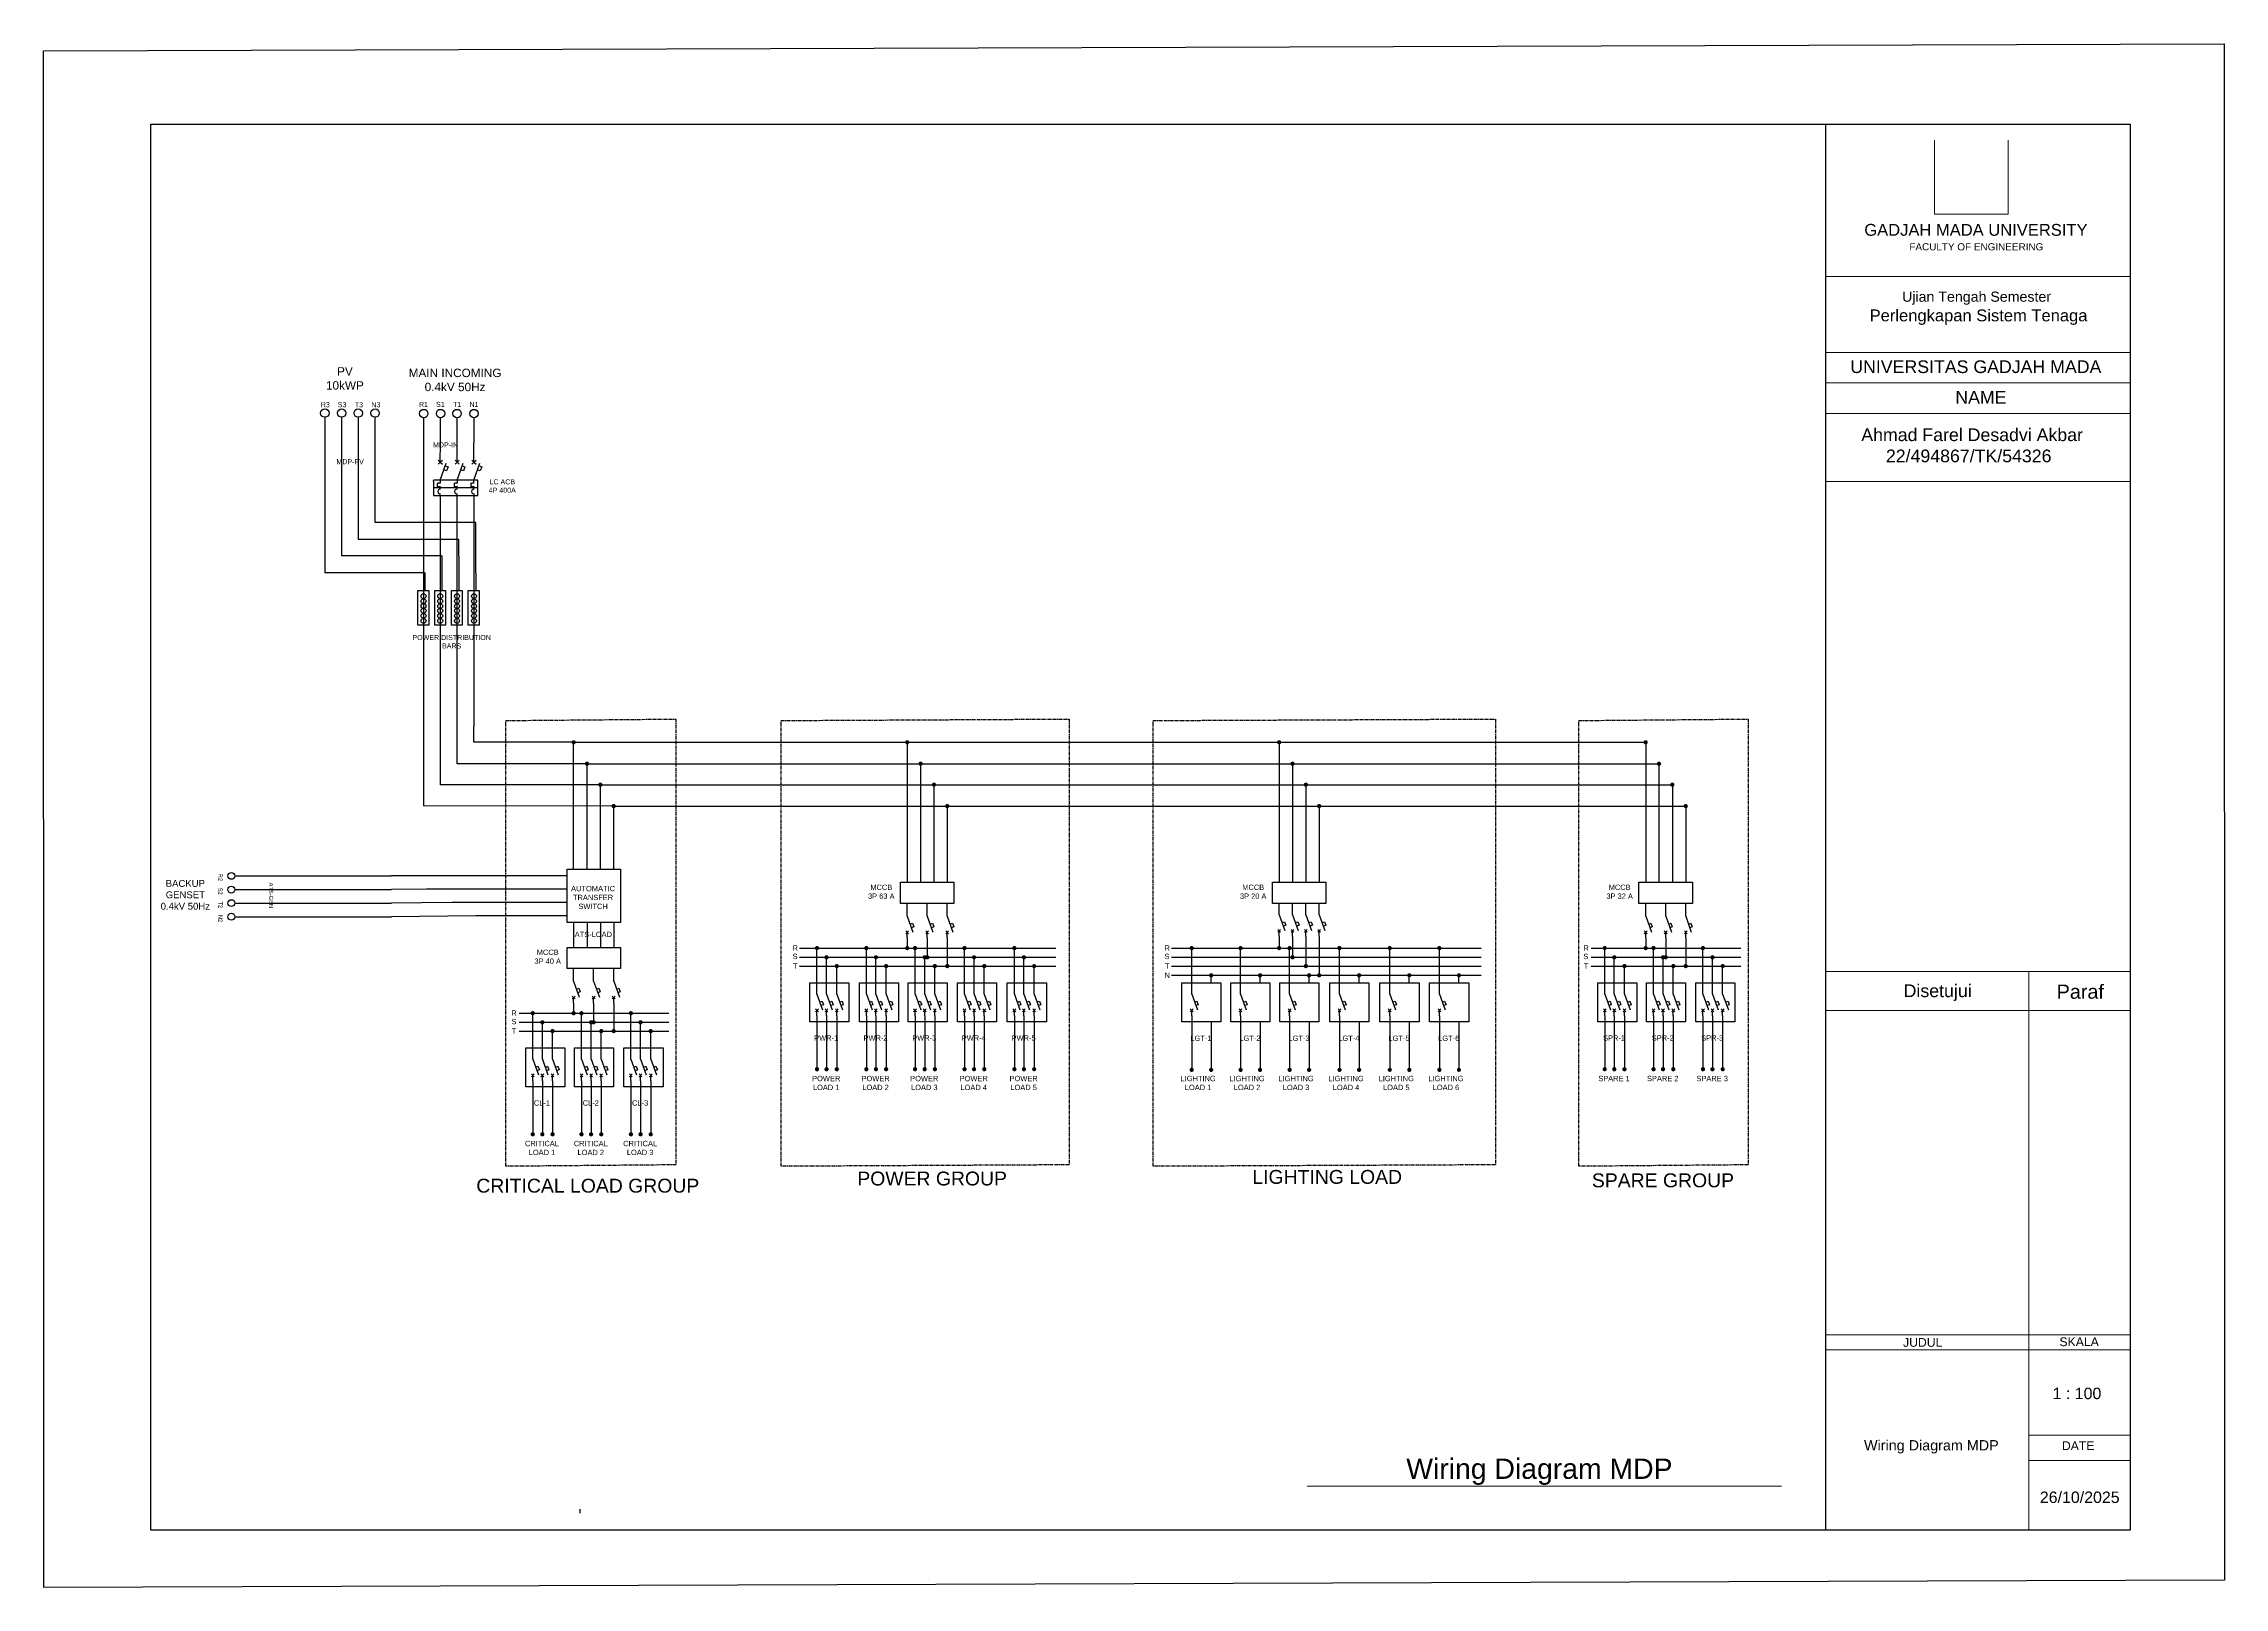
# Model space of a CAD drawing. Header units: inches. Extents: x 1209 to 3246, y 1048 to 2489.
import ezdxf

# ---------------------------------------------------------------- set-up
doc = ezdxf.new("R2010")
doc.units = ezdxf.units.IN
doc.header["$MEASUREMENT"] = 0
doc.linetypes.add('CENTER', pattern=[50.8, 31.75, -6.35, 6.35, -6.35])
doc.layers.add('Connecting', color=250, linetype='Continuous')
doc.layers.add('DOOR WINDOW 1 300', color=90, linetype='Continuous', lineweight=5)
doc.styles.add('750 judulskala150)', font='arial.ttf', dxfattribs={"height": 750})
doc.styles.get("Standard").update_dxf_attribs({"font": 'arial.ttf'})
doc.styles.add('Tittle Block', font='arial.ttf')

msp = doc.modelspace()

# ---------------------------------------------------------------- hatches: boundary and pattern name
at = {"layer": 'Connecting', "transparency": 33554687}
h = msp.add_hatch(color=256, dxfattribs=at)
h.dxf.hatch_style = 1
h.paths.add_polyline_path([(1701.7, 1836.7, 1), (1705.7, 1836.7, 1)])
h = msp.add_hatch(color=256, dxfattribs=at)
h.dxf.hatch_style = 1
h.paths.add_polyline_path([(2013.3, 1836.7, 1), (2017.3, 1836.7, 1)])
h = msp.add_hatch(color=256, dxfattribs=at)
h.dxf.hatch_style = 1
h.paths.add_polyline_path([(2360.7, 1836.7, 1), (2364.7, 1836.7, 1)])
h = msp.add_hatch(color=256, dxfattribs=at)
h.dxf.hatch_style = 1
h.paths.add_polyline_path([(2703.1, 1836.7, 1), (2707.1, 1836.7, 1)])
h = msp.add_hatch(color=256, dxfattribs=at)
h.dxf.hatch_style = 1
h.paths.add_polyline_path([(1714.2, 1816.7, 1), (1718.2, 1816.7, 1)])
h = msp.add_hatch(color=256, dxfattribs=at)
h.dxf.hatch_style = 1
h.paths.add_polyline_path([(2025.8, 1816.7, 1), (2029.8, 1816.7, 1)])
h = msp.add_hatch(color=256, dxfattribs=at)
h.dxf.hatch_style = 1
h.paths.add_polyline_path([(2373.2, 1816.7, 1), (2377.2, 1816.7, 1)])
h = msp.add_hatch(color=256, dxfattribs=at)
h.dxf.hatch_style = 1
h.paths.add_polyline_path([(2715.5, 1816.7, 1), (2719.5, 1816.7, 1)])
h = msp.add_hatch(color=256, dxfattribs=at)
h.dxf.hatch_style = 1
h.paths.add_polyline_path([(1726.7, 1797.1, 1), (1730.7, 1797.1, 1)])
h = msp.add_hatch(color=256, dxfattribs=at)
h.dxf.hatch_style = 1
h.paths.add_polyline_path([(2038.3, 1797.1, 1), (2042.2, 1797.1, 1)])
h = msp.add_hatch(color=256, dxfattribs=at)
h.dxf.hatch_style = 1
h.paths.add_polyline_path([(2385.7, 1797.1, 1), (2389.7, 1797.1, 1)])
h = msp.add_hatch(color=256, dxfattribs=at)
h.dxf.hatch_style = 1
h.paths.add_polyline_path([(2728, 1797.1, 1), (2732, 1797.1, 1)])
h = msp.add_hatch(color=256, dxfattribs=at)
h.dxf.hatch_style = 1
h.paths.add_polyline_path([(1739.1, 1777.1, 1), (1743.1, 1777.1, 1)])
h = msp.add_hatch(color=256, dxfattribs=at)
h.dxf.hatch_style = 1
h.paths.add_polyline_path([(2050.7, 1777.1, 1), (2054.7, 1777.1, 1)])
h = msp.add_hatch(color=256, dxfattribs=at)
h.dxf.hatch_style = 1
h.paths.add_polyline_path([(2398.1, 1777.1, 1), (2402.1, 1777.1, 1)])
h = msp.add_hatch(color=256, dxfattribs=at)
h.dxf.hatch_style = 1
h.paths.add_polyline_path([(2740.5, 1777.1, 1), (2744.5, 1777.1, 1)])
h = msp.add_hatch(color=256, dxfattribs=at)
h.dxf.hatch_style = 1
h.paths.add_polyline_path([(1929, 1644.5, 1), (1933, 1644.5, 1)])
h = msp.add_hatch(color=256, dxfattribs=at)
h.dxf.hatch_style = 1
h.paths.add_polyline_path([(1937.9, 1635.9, 1), (1941.9, 1635.9, 1)])
h = msp.add_hatch(color=256, dxfattribs=at)
h.dxf.hatch_style = 1
h.paths.add_polyline_path([(1947.5, 1627.7, 1), (1951.5, 1627.7, 1)])
h = msp.add_hatch(color=256, dxfattribs=at)
h.dxf.hatch_style = 1
h.paths.add_polyline_path([(1975.1, 1644.5, 1), (1979.1, 1644.5, 1)])
h = msp.add_hatch(color=256, dxfattribs=at)
h.dxf.hatch_style = 1
h.paths.add_polyline_path([(1984.1, 1635.9, 1), (1988, 1635.9, 1)])
h = msp.add_hatch(color=256, dxfattribs=at)
h.dxf.hatch_style = 1
h.paths.add_polyline_path([(1993.6, 1627.7, 1), (1997.6, 1627.7, 1)])
h = msp.add_hatch(color=256, dxfattribs=at)
h.dxf.hatch_style = 1
h.paths.add_polyline_path([(2013.3, 1644.5, 1), (2017.3, 1644.5, 1)])
h = msp.add_hatch(color=256, dxfattribs=at)
h.dxf.hatch_style = 1
h.paths.add_polyline_path([(2020.6, 1644.5, 1), (2024.6, 1644.5, 1)])
h = msp.add_hatch(color=256, dxfattribs=at)
h.dxf.hatch_style = 1
h.paths.add_polyline_path([(2029.6, 1635.9, 1), (2033.6, 1635.9, 1)])
h = msp.add_hatch(color=256, dxfattribs=at)
h.dxf.hatch_style = 1
h.paths.add_polyline_path([(2032, 1635.9, 1), (2036, 1635.9, 1)])
h = msp.add_hatch(color=256, dxfattribs=at)
h.dxf.hatch_style = 1
h.paths.add_polyline_path([(2039.1, 1627.7, 1), (2043.1, 1627.7, 1)])
h = msp.add_hatch(color=256, dxfattribs=at)
h.dxf.hatch_style = 1
h.paths.add_polyline_path([(2050.7, 1627.7, 1), (2054.7, 1627.7, 1)])
h = msp.add_hatch(color=256, dxfattribs=at)
h.dxf.hatch_style = 1
h.paths.add_polyline_path([(2066.8, 1644.5, 1), (2070.8, 1644.5, 1)])
h = msp.add_hatch(color=256, dxfattribs=at)
h.dxf.hatch_style = 1
h.paths.add_polyline_path([(2075.8, 1635.9, 1), (2079.7, 1635.9, 1)])
h = msp.add_hatch(color=256, dxfattribs=at)
h.dxf.hatch_style = 1
h.paths.add_polyline_path([(2085.3, 1627.7, 1), (2089.3, 1627.7, 1)])
h = msp.add_hatch(color=256, dxfattribs=at)
h.dxf.hatch_style = 1
h.paths.add_polyline_path([(2113.4, 1644.5, 1), (2117.4, 1644.5, 1)])
h = msp.add_hatch(color=256, dxfattribs=at)
h.dxf.hatch_style = 1
h.paths.add_polyline_path([(2122.3, 1635.9, 1), (2126.3, 1635.9, 1)])
h = msp.add_hatch(color=256, dxfattribs=at)
h.dxf.hatch_style = 1
h.paths.add_polyline_path([(2131.9, 1627.7, 1), (2135.8, 1627.7, 1)])
h = msp.add_hatch(color=256, dxfattribs=at)
h.dxf.hatch_style = 1
h.paths.add_polyline_path([(2279, 1644.5, 1), (2283, 1644.5, 1)])
h = msp.add_hatch(color=256, dxfattribs=at)
h.dxf.hatch_style = 1
h.paths.add_polyline_path([(2324.7, 1644.5, 1), (2328.7, 1644.5, 1)])
h = msp.add_hatch(color=256, dxfattribs=at)
h.dxf.hatch_style = 1
h.paths.add_polyline_path([(2360.7, 1644.5, 1), (2364.7, 1644.5, 1)])
h = msp.add_hatch(color=256, dxfattribs=at)
h.dxf.hatch_style = 1
h.paths.add_polyline_path([(2370.5, 1644.5, 1), (2374.5, 1644.5, 1)])
h = msp.add_hatch(color=256, dxfattribs=at)
h.dxf.hatch_style = 1
h.paths.add_polyline_path([(2373.2, 1635.9, 1), (2377.2, 1635.9, 1)])
h = msp.add_hatch(color=256, dxfattribs=at)
h.dxf.hatch_style = 1
h.paths.add_polyline_path([(2385.7, 1627.7, 1), (2389.7, 1627.7, 1)])
h = msp.add_hatch(color=256, dxfattribs=at)
h.dxf.hatch_style = 1
h.paths.add_polyline_path([(2417.1, 1644.5, 1), (2421.1, 1644.5, 1)])
h = msp.add_hatch(color=256, dxfattribs=at)
h.dxf.hatch_style = 1
h.paths.add_polyline_path([(2464.1, 1644.5, 1), (2468, 1644.5, 1)])
h = msp.add_hatch(color=256, dxfattribs=at)
h.dxf.hatch_style = 1
h.paths.add_polyline_path([(2510.4, 1644.5, 1), (2514.4, 1644.5, 1)])
h = msp.add_hatch(color=256, dxfattribs=at)
h.dxf.hatch_style = 1
h.paths.add_polyline_path([(2664.9, 1644.5, 1), (2668.8, 1644.5, 1)])
h = msp.add_hatch(color=256, dxfattribs=at)
h.dxf.hatch_style = 1
h.paths.add_polyline_path([(2673.8, 1635.9, 1), (2677.8, 1635.9, 1)])
h = msp.add_hatch(color=256, dxfattribs=at)
h.dxf.hatch_style = 1
h.paths.add_polyline_path([(2683.3, 1627.7, 1), (2687.3, 1627.7, 1)])
h = msp.add_hatch(color=256, dxfattribs=at)
h.dxf.hatch_style = 1
h.paths.add_polyline_path([(2703.1, 1644.5, 1), (2707.1, 1644.5, 1)])
h = msp.add_hatch(color=256, dxfattribs=at)
h.dxf.hatch_style = 1
h.paths.add_polyline_path([(2710.4, 1644.5, 1), (2714.4, 1644.5, 1)])
h = msp.add_hatch(color=256, dxfattribs=at)
h.dxf.hatch_style = 1
h.paths.add_polyline_path([(2719.3, 1635.9, 1), (2723.3, 1635.9, 1)])
h = msp.add_hatch(color=256, dxfattribs=at)
h.dxf.hatch_style = 1
h.paths.add_polyline_path([(2721.8, 1635.9, 1), (2725.8, 1635.9, 1)])
h = msp.add_hatch(color=256, dxfattribs=at)
h.dxf.hatch_style = 1
h.paths.add_polyline_path([(2728.9, 1627.7, 1), (2732.9, 1627.7, 1)])
h = msp.add_hatch(color=256, dxfattribs=at)
h.dxf.hatch_style = 1
h.paths.add_polyline_path([(2740.5, 1627.7, 1), (2744.5, 1627.7, 1)])
h = msp.add_hatch(color=256, dxfattribs=at)
h.dxf.hatch_style = 1
h.paths.add_polyline_path([(2756.6, 1644.5, 1), (2760.6, 1644.5, 1)])
h = msp.add_hatch(color=256, dxfattribs=at)
h.dxf.hatch_style = 1
h.paths.add_polyline_path([(2765.5, 1635.9, 1), (2769.5, 1635.9, 1)])
h = msp.add_hatch(color=256, dxfattribs=at)
h.dxf.hatch_style = 1
h.paths.add_polyline_path([(2775.1, 1627.7, 1), (2779, 1627.7, 1)])
h = msp.add_hatch(color=256, dxfattribs=at)
h.dxf.hatch_style = 1
h.paths.add_polyline_path([(2297.2, 1619.1, 1), (2301.2, 1619.1, 1)])
h = msp.add_hatch(color=256, dxfattribs=at)
h.dxf.hatch_style = 1
h.paths.add_polyline_path([(2342.9, 1619.1, 1), (2346.9, 1619.1, 1)])
h = msp.add_hatch(color=256, dxfattribs=at)
h.dxf.hatch_style = 1
h.paths.add_polyline_path([(2388.7, 1619.1, 1), (2392.7, 1619.1, 1)])
h = msp.add_hatch(color=256, dxfattribs=at)
h.dxf.hatch_style = 1
h.paths.add_polyline_path([(2398.1, 1619.1, 1), (2402.1, 1619.1, 1)])
h = msp.add_hatch(color=256, dxfattribs=at)
h.dxf.hatch_style = 1
h.paths.add_polyline_path([(2435.4, 1619.1, 1), (2439.4, 1619.1, 1)])
h = msp.add_hatch(color=256, dxfattribs=at)
h.dxf.hatch_style = 1
h.paths.add_polyline_path([(2482.3, 1619.1, 1), (2486.3, 1619.1, 1)])
h = msp.add_hatch(color=256, dxfattribs=at)
h.dxf.hatch_style = 1
h.paths.add_polyline_path([(2528.7, 1619.1, 1), (2532.6, 1619.1, 1)])
h = msp.add_hatch(color=256, dxfattribs=at)
h.dxf.hatch_style = 1
h.paths.add_polyline_path([(1663.5, 1583.7, 1), (1667.5, 1583.7, 1)])
h = msp.add_hatch(color=256, dxfattribs=at)
h.dxf.hatch_style = 1
h.paths.add_polyline_path([(1672.5, 1575.2, 1), (1676.5, 1575.2, 1)])
h = msp.add_hatch(color=256, dxfattribs=at)
h.dxf.hatch_style = 1
h.paths.add_polyline_path([(1682, 1567, 1), (1686, 1567, 1)])
h = msp.add_hatch(color=256, dxfattribs=at)
h.dxf.hatch_style = 1
h.paths.add_polyline_path([(1701.7, 1583.7, 1), (1705.7, 1583.7, 1)])
h = msp.add_hatch(color=256, dxfattribs=at)
h.dxf.hatch_style = 1
h.paths.add_polyline_path([(1709, 1583.7, 1), (1713, 1583.7, 1)])
h = msp.add_hatch(color=256, dxfattribs=at)
h.dxf.hatch_style = 1
h.paths.add_polyline_path([(1718, 1575.2, 1), (1722, 1575.2, 1)])
h = msp.add_hatch(color=256, dxfattribs=at)
h.dxf.hatch_style = 1
h.paths.add_polyline_path([(1720.4, 1575.2, 1), (1724.4, 1575.2, 1)])
h = msp.add_hatch(color=256, dxfattribs=at)
h.dxf.hatch_style = 1
h.paths.add_polyline_path([(1727.5, 1567, 1), (1731.5, 1567, 1)])
h = msp.add_hatch(color=256, dxfattribs=at)
h.dxf.hatch_style = 1
h.paths.add_polyline_path([(1739.1, 1567, 1), (1743.1, 1567, 1)])
h = msp.add_hatch(color=256, dxfattribs=at)
h.dxf.hatch_style = 1
h.paths.add_polyline_path([(1755.2, 1583.7, 1), (1759.2, 1583.7, 1)])
h = msp.add_hatch(color=256, dxfattribs=at)
h.dxf.hatch_style = 1
h.paths.add_polyline_path([(1764.2, 1575.2, 1), (1768.2, 1575.2, 1)])
h = msp.add_hatch(color=256, dxfattribs=at)
h.dxf.hatch_style = 1
h.paths.add_polyline_path([(1773.7, 1567, 1), (1777.7, 1567, 1)])
h = msp.add_hatch(color=256, dxfattribs=at)
h.dxf.hatch_style = 1
h.paths.add_polyline_path([(1929, 1531.4, 1), (1933, 1531.4, 1)])
h = msp.add_hatch(color=256, dxfattribs=at)
h.dxf.hatch_style = 1
h.paths.add_polyline_path([(1937.9, 1531.4, 1), (1941.9, 1531.4, 1)])
h = msp.add_hatch(color=256, dxfattribs=at)
h.dxf.hatch_style = 1
h.paths.add_polyline_path([(1947.5, 1531.4, 1), (1951.5, 1531.4, 1)])
h = msp.add_hatch(color=256, dxfattribs=at)
h.dxf.hatch_style = 1
h.paths.add_polyline_path([(1975.1, 1531.4, 1), (1979.1, 1531.4, 1)])
h = msp.add_hatch(color=256, dxfattribs=at)
h.dxf.hatch_style = 1
h.paths.add_polyline_path([(1984.1, 1531.4, 1), (1988, 1531.4, 1)])
h = msp.add_hatch(color=256, dxfattribs=at)
h.dxf.hatch_style = 1
h.paths.add_polyline_path([(1993.6, 1531.4, 1), (1997.6, 1531.4, 1)])
h = msp.add_hatch(color=256, dxfattribs=at)
h.dxf.hatch_style = 1
h.paths.add_polyline_path([(2020.6, 1531.4, 1), (2024.6, 1531.4, 1)])
h = msp.add_hatch(color=256, dxfattribs=at)
h.dxf.hatch_style = 1
h.paths.add_polyline_path([(2029.6, 1531.4, 1), (2033.6, 1531.4, 1)])
h = msp.add_hatch(color=256, dxfattribs=at)
h.dxf.hatch_style = 1
h.paths.add_polyline_path([(2039.1, 1531.4, 1), (2043.1, 1531.4, 1)])
h = msp.add_hatch(color=256, dxfattribs=at)
h.dxf.hatch_style = 1
h.paths.add_polyline_path([(2066.8, 1531.4, 1), (2070.8, 1531.4, 1)])
h = msp.add_hatch(color=256, dxfattribs=at)
h.dxf.hatch_style = 1
h.paths.add_polyline_path([(2075.8, 1531.4, 1), (2079.7, 1531.4, 1)])
h = msp.add_hatch(color=256, dxfattribs=at)
h.dxf.hatch_style = 1
h.paths.add_polyline_path([(2085.3, 1531.4, 1), (2089.3, 1531.4, 1)])
h = msp.add_hatch(color=256, dxfattribs=at)
h.dxf.hatch_style = 1
h.paths.add_polyline_path([(2113.4, 1531.4, 1), (2117.4, 1531.4, 1)])
h = msp.add_hatch(color=256, dxfattribs=at)
h.dxf.hatch_style = 1
h.paths.add_polyline_path([(2122.3, 1531.4, 1), (2126.3, 1531.4, 1)])
h = msp.add_hatch(color=256, dxfattribs=at)
h.dxf.hatch_style = 1
h.paths.add_polyline_path([(2131.9, 1531.4, 1), (2135.8, 1531.4, 1)])
h = msp.add_hatch(color=256, dxfattribs=at)
h.dxf.hatch_style = 1
h.paths.add_polyline_path([(2279, 1530.8, 1), (2283, 1530.8, 1)])
h = msp.add_hatch(color=256, dxfattribs=at)
h.dxf.hatch_style = 1
h.paths.add_polyline_path([(2297.2, 1530.8, 1), (2301.2, 1530.8, 1)])
h = msp.add_hatch(color=256, dxfattribs=at)
h.dxf.hatch_style = 1
h.paths.add_polyline_path([(2324.7, 1530.8, 1), (2328.7, 1530.8, 1)])
h = msp.add_hatch(color=256, dxfattribs=at)
h.dxf.hatch_style = 1
h.paths.add_polyline_path([(2342.9, 1530.8, 1), (2346.9, 1530.8, 1)])
h = msp.add_hatch(color=256, dxfattribs=at)
h.dxf.hatch_style = 1
h.paths.add_polyline_path([(2370.5, 1530.8, 1), (2374.5, 1530.8, 1)])
h = msp.add_hatch(color=256, dxfattribs=at)
h.dxf.hatch_style = 1
h.paths.add_polyline_path([(2388.7, 1530.8, 1), (2392.7, 1530.8, 1)])
h = msp.add_hatch(color=256, dxfattribs=at)
h.dxf.hatch_style = 1
h.paths.add_polyline_path([(2417.1, 1530.8, 1), (2421.1, 1530.8, 1)])
h = msp.add_hatch(color=256, dxfattribs=at)
h.dxf.hatch_style = 1
h.paths.add_polyline_path([(2435.4, 1530.8, 1), (2439.4, 1530.8, 1)])
h = msp.add_hatch(color=256, dxfattribs=at)
h.dxf.hatch_style = 1
h.paths.add_polyline_path([(2464.1, 1530.8, 1), (2468, 1530.8, 1)])
h = msp.add_hatch(color=256, dxfattribs=at)
h.dxf.hatch_style = 1
h.paths.add_polyline_path([(2482.3, 1530.8, 1), (2486.3, 1530.8, 1)])
h = msp.add_hatch(color=256, dxfattribs=at)
h.dxf.hatch_style = 1
h.paths.add_polyline_path([(2510.4, 1530.8, 1), (2514.4, 1530.8, 1)])
h = msp.add_hatch(color=256, dxfattribs=at)
h.dxf.hatch_style = 1
h.paths.add_polyline_path([(2528.7, 1530.8, 1), (2532.6, 1530.8, 1)])
h = msp.add_hatch(color=256, dxfattribs=at)
h.dxf.hatch_style = 1
h.paths.add_polyline_path([(2664.9, 1531.4, 1), (2668.8, 1531.4, 1)])
h = msp.add_hatch(color=256, dxfattribs=at)
h.dxf.hatch_style = 1
h.paths.add_polyline_path([(2673.8, 1531.4, 1), (2677.8, 1531.4, 1)])
h = msp.add_hatch(color=256, dxfattribs=at)
h.dxf.hatch_style = 1
h.paths.add_polyline_path([(2683.3, 1531.4, 1), (2687.3, 1531.4, 1)])
h = msp.add_hatch(color=256, dxfattribs=at)
h.dxf.hatch_style = 1
h.paths.add_polyline_path([(2710.4, 1531.4, 1), (2714.4, 1531.4, 1)])
h = msp.add_hatch(color=256, dxfattribs=at)
h.dxf.hatch_style = 1
h.paths.add_polyline_path([(2719.3, 1531.4, 1), (2723.3, 1531.4, 1)])
h = msp.add_hatch(color=256, dxfattribs=at)
h.dxf.hatch_style = 1
h.paths.add_polyline_path([(2728.9, 1531.4, 1), (2732.9, 1531.4, 1)])
h = msp.add_hatch(color=256, dxfattribs=at)
h.dxf.hatch_style = 1
h.paths.add_polyline_path([(2756.6, 1531.4, 1), (2760.6, 1531.4, 1)])
h = msp.add_hatch(color=256, dxfattribs=at)
h.dxf.hatch_style = 1
h.paths.add_polyline_path([(2765.5, 1531.4, 1), (2769.5, 1531.4, 1)])
h = msp.add_hatch(color=256, dxfattribs=at)
h.dxf.hatch_style = 1
h.paths.add_polyline_path([(2775.1, 1531.4, 1), (2779, 1531.4, 1)])
h = msp.add_hatch(color=256, dxfattribs=at)
h.dxf.hatch_style = 1
h.paths.add_polyline_path([(1663.5, 1470.6, 1), (1667.5, 1470.6, 1)])
h = msp.add_hatch(color=256, dxfattribs=at)
h.dxf.hatch_style = 1
h.paths.add_polyline_path([(1672.5, 1470.6, 1), (1676.5, 1470.6, 1)])
h = msp.add_hatch(color=256, dxfattribs=at)
h.dxf.hatch_style = 1
h.paths.add_polyline_path([(1682, 1470.6, 1), (1686, 1470.6, 1)])
h = msp.add_hatch(color=256, dxfattribs=at)
h.dxf.hatch_style = 1
h.paths.add_polyline_path([(1709, 1470.6, 1), (1713, 1470.6, 1)])
h = msp.add_hatch(color=256, dxfattribs=at)
h.dxf.hatch_style = 1
h.paths.add_polyline_path([(1718, 1470.6, 1), (1722, 1470.6, 1)])
h = msp.add_hatch(color=256, dxfattribs=at)
h.dxf.hatch_style = 1
h.paths.add_polyline_path([(1727.5, 1470.6, 1), (1731.5, 1470.6, 1)])
h = msp.add_hatch(color=256, dxfattribs=at)
h.dxf.hatch_style = 1
h.paths.add_polyline_path([(1755.2, 1470.6, 1), (1759.2, 1470.6, 1)])
h = msp.add_hatch(color=256, dxfattribs=at)
h.dxf.hatch_style = 1
h.paths.add_polyline_path([(1764.2, 1470.6, 1), (1768.2, 1470.6, 1)])
h = msp.add_hatch(color=256, dxfattribs=at)
h.dxf.hatch_style = 1
h.paths.add_polyline_path([(1773.7, 1470.6, 1), (1777.7, 1470.6, 1)])

# ---------------------------------------------------------------- linework, layer by layer
for p, q in [((1471.3, 2140.1), (1471.3, 1995)), ((1487, 2140.1), (1487, 2010.7)), ((1502.5, 2140.1), (1502.5, 2026)), ((1518.2, 2041.8), (1518.2, 2140.1)), ((1579.4, 2116.3), (1579.4, 2139.8)), ((1594.8, 2116.3), (1594.8, 2139.8)), ((1610.6, 2139.8), (1610.6, 2116.3)), ((1579.1, 2098.3), (1577.1, 2100.3)), ((1579.1, 2098.3), (1577.1, 2096.3)), ((1579.1, 2098.3), (1579.4, 2116.3)), ((1579.1, 2098.3), (1581.1, 2100.3)), ((1579.1, 2098.3), (1581.1, 2096.3)), ((1594.8, 2098.3), (1592.9, 2100.3)), ((1594.8, 2098.3), (1592.9, 2096.3)), ((1594.8, 2098.3), (1594.8, 2116.3)), ((1594.8, 2098.3), (1596.8, 2100.3)), ((1594.8, 2098.3), (1596.8, 2096.3)), ((1610.6, 2098.3), (1608.6, 2100.3)), ((1610.6, 2098.3), (1608.6, 2096.3)), ((1610.6, 2098.3), (1610.6, 2116.3)), ((1610.6, 2098.3), (1612.6, 2100.3)), ((1610.6, 2098.3), (1612.6, 2096.3)), ((1610.6, 2081.6), (1572.8, 2081.6)), ((1576.3, 2078.7), (1576.3, 2075.7)), ((1579.1, 2078.7), (1577.1, 2078.7)), ((1579.1, 2081.6), (1584.7, 2097.2)), ((1579.1, 2081.6), (1579.1, 2079.4)), ((1585, 2090.1), (1582.5, 2091)), ((1585, 2090.1), (1582.5, 2091)), ((1583.8, 2094.8), (1586.4, 2093.9)), ((1583.8, 2094.8), (1586.4, 2093.9)), ((1586.4, 2093.9), (1585, 2090.1)), ((1586.4, 2093.9), (1585, 2090.1)), ((1592, 2078.7), (1592, 2075.7)), ((1594.8, 2078.7), (1592.8, 2078.7)), ((1594.8, 2081.6), (1600.4, 2097.2)), ((1600.8, 2090.1), (1598.2, 2091)), ((1600.8, 2090.1), (1598.2, 2091)), ((1599.6, 2094.8), (1602.1, 2093.9)), ((1599.6, 2094.8), (1602.1, 2093.9)), ((1602.1, 2093.9), (1600.8, 2090.1)), ((1602.1, 2093.9), (1600.8, 2090.1)), ((1607.8, 2078.7), (1607.8, 2075.7)), ((1610.6, 2078.7), (1608.5, 2078.7)), ((1610.6, 2081.6), (1616.2, 2097.2)), ((1614.1, 2081.6), (1610.6, 2081.6)), ((1616.5, 2090.1), (1613.9, 2091)), ((1615.3, 2094.8), (1617.9, 2093.9)), ((1617.9, 2093.9), (1616.5, 2090.1)), ((1572.8, 2067.3), (1610.6, 2067.3)), ((1577.1, 2075.7), (1579.1, 2075.7)), ((1579.1, 2075.7), (1579.1, 2074)), ((1579.1, 2067.3), (1579.1, 1797.1)), ((1592.8, 2075.7), (1594.8, 2075.7)), ((1594.8, 2075.7), (1594.8, 2074)), ((1594.8, 1816.7), (1594.8, 2067.3)), ((1608.5, 2075.7), (1610.6, 2075.7)), ((1610.6, 2075.7), (1610.6, 2074)), ((1610.6, 2067.3), (1610.6, 1851.2)), ((1610.6, 2067.3), (1614.2, 2067.3)), ((1612.2, 2041.8), (1518.2, 2041.8)), ((1612.2, 1994.8), (1612.2, 2041.8)), ((1596.3, 2026), (1502.5, 2026)), ((1596.3, 2010.6), (1596.3, 2026)), ((1580.5, 2010.7), (1487, 2010.7)), ((1564.7, 1995), (1471.3, 1995)), ((1610.4, 1836.7), (1610.6, 1851.2)), ((1703.7, 1836.7), (1610.4, 1836.7)), ((1703.7, 1718.1), (1703.7, 1836.7)), ((1703.7, 1836.7), (2015.3, 1836.7)), ((2015.3, 1836.7), (2015.3, 1706)), ((2015.3, 1836.7), (2362.7, 1836.7)), ((2362.7, 1836.7), (2362.7, 1706)), ((2362.7, 1836.7), (2705.1, 1836.7)), ((2705.1, 1836.7), (2705.1, 1706)), ((1716.2, 1816.7), (1594.8, 1816.7)), ((1716.2, 1718.1), (1716.2, 1816.7)), ((1716.2, 1816.7), (2027.8, 1816.7)), ((2027.8, 1816.7), (2027.8, 1706)), ((2027.8, 1816.7), (2375.2, 1816.7)), ((2375.2, 1816.7), (2375.2, 1706)), ((2375.2, 1816.7), (2717.5, 1816.7)), ((2717.5, 1816.7), (2717.5, 1706)), ((1728.7, 1797.1), (1579.1, 1797.1)), ((1728.7, 1718.1), (1728.7, 1797.1)), ((1728.7, 1797.1), (2040.2, 1797.1)), ((2040.2, 1797.1), (2040.2, 1706)), ((2040.2, 1797.1), (2387.7, 1797.1)), ((2387.7, 1797.1), (2387.7, 1706)), ((2387.7, 1797.1), (2730, 1797.1)), ((2730, 1797.1), (2730, 1706)), ((1741.1, 1777.1), (1563.4, 1777.3)), ((1741.1, 1718.1), (1741.1, 1777.1)), ((1741.1, 1777.1), (2052.7, 1777.1)), ((2052.7, 1777.1), (2052.7, 1706)), ((2052.7, 1777.1), (2400.1, 1777.1)), ((2400.1, 1777.1), (2400.1, 1706)), ((2400.1, 1777.1), (2742.5, 1777.1)), ((2742.5, 1777.1), (2742.5, 1706)), ((1545.5, 1711.9), (1533.6, 1711.9)), ((1697.5, 1711.9), (1545.5, 1711.9)), ((1566.3, 1699.4), (1533.6, 1699.1)), ((1697.5, 1699.4), (1566.3, 1699.4)), ((1590.3, 1687), (1533.6, 1686.5)), ((1612.4, 1674.5), (1533.6, 1673.8)), ((1697.5, 1687), (1590.3, 1687)), ((1697.5, 1674.5), (1612.4, 1674.5)), ((2015.3, 1679.4), (2015.3, 1686)), ((2015.3, 1674.2), (2015.3, 1679.4)), ((2015.3, 1674.2), (2020.6, 1659.5)), ((2034, 1679.4), (2034, 1686)), ((2034, 1674.2), (2034, 1679.4)), ((2034, 1674.2), (2039.3, 1659.5)), ((2052.7, 1679.4), (2052.7, 1686)), ((2052.7, 1674.2), (2052.7, 1679.4)), ((2052.7, 1674.2), (2058, 1659.5)), ((2362.7, 1680.8), (2362.7, 1686)), ((2362.7, 1675.6), (2362.7, 1680.8)), ((2362.7, 1675.6), (2368, 1660.9)), ((2375.2, 1680.8), (2375.2, 1686)), ((2375.2, 1675.6), (2375.2, 1680.8)), ((2375.2, 1675.6), (2380.5, 1660.9)), ((2387.7, 1680.8), (2387.7, 1686)), ((2387.7, 1675.6), (2387.7, 1680.8)), ((2387.7, 1675.6), (2392.9, 1660.9)), ((2400.1, 1680.8), (2400.1, 1686)), ((2400.1, 1675.6), (2400.1, 1680.8)), ((2400.1, 1675.6), (2405.4, 1660.9)), ((2705.1, 1679.4), (2705.1, 1686)), ((2705.1, 1674.2), (2705.1, 1679.4)), ((2705.1, 1674.2), (2710.4, 1659.5)), ((2723.8, 1679.4), (2723.8, 1686)), ((2723.8, 1674.2), (2723.8, 1679.4)), ((2723.8, 1674.2), (2729.1, 1659.5)), ((2742.5, 1679.4), (2742.5, 1686)), ((2742.5, 1674.2), (2742.5, 1679.4)), ((2742.5, 1674.2), (2747.7, 1659.5)), ((1703.7, 1668.3), (1703.7, 1645.2)), ((1716.2, 1668.3), (1716.2, 1645.2)), ((1728.7, 1668.3), (1728.7, 1645.2)), ((1741.1, 1668.3), (1741.1, 1645.2)), ((2016.6, 1657.9), (2014, 1660.5)), ((2014, 1657.9), (2016.6, 1660.5)), ((2015.3, 1654), (2015.3, 1659.2)), ((2015.3, 1654), (2015.3, 1644.5)), ((2018, 1666.9), (2020.2, 1667.7)), ((2021.5, 1664.4), (2019.2, 1663.5)), ((2020.2, 1667.7), (2021.5, 1664.4)), ((2035.3, 1657.9), (2032.7, 1660.5)), ((2032.7, 1657.9), (2035.3, 1660.5)), ((2034, 1654), (2034, 1659.2)), ((2034, 1654), (2034, 1635.9)), ((2036.7, 1666.9), (2038.9, 1667.7)), ((2040.2, 1664.4), (2037.9, 1663.5)), ((2038.9, 1667.7), (2040.2, 1664.4)), ((2054, 1657.9), (2051.4, 1660.5)), ((2051.4, 1657.9), (2054, 1660.5)), ((2052.7, 1654), (2052.7, 1659.2)), ((2052.7, 1654), (2052.7, 1627.7)), ((2055.3, 1666.9), (2057.6, 1667.7)), ((2058.9, 1664.4), (2056.6, 1663.5)), ((2057.6, 1667.7), (2058.9, 1664.4)), ((2364, 1659.3), (2361.4, 1661.9)), ((2361.4, 1659.3), (2364, 1661.9)), ((2362.7, 1655.3), (2362.7, 1660.6)), ((2362.7, 1655.3), (2362.7, 1644.5)), ((2365.4, 1668.3), (2367.7, 1669.1)), ((2368.9, 1665.8), (2366.6, 1664.9)), ((2367.7, 1669.1), (2368.9, 1665.8)), ((2376.5, 1659.3), (2373.9, 1661.9)), ((2373.9, 1659.3), (2376.5, 1661.9)), ((2375.2, 1655.3), (2375.2, 1660.6)), ((2375.2, 1655.3), (2375.2, 1635.9)), ((2377.8, 1668.3), (2380.1, 1669.1)), ((2381.4, 1665.8), (2379.1, 1664.9)), ((2380.1, 1669.1), (2381.4, 1665.8)), ((2389, 1659.3), (2386.4, 1661.9)), ((2386.4, 1659.3), (2389, 1661.9)), ((2387.7, 1655.3), (2387.7, 1660.6)), ((2387.7, 1655.3), (2387.7, 1627.7)), ((2390.3, 1668.3), (2392.6, 1669.1)), ((2393.8, 1665.8), (2391.5, 1664.9)), ((2392.6, 1669.1), (2393.8, 1665.8)), ((2401.4, 1659.3), (2398.8, 1661.9)), ((2398.8, 1659.3), (2401.4, 1661.9)), ((2400.1, 1655.3), (2400.1, 1660.6)), ((2400.1, 1655.3), (2400.1, 1619.1)), ((2402.8, 1668.3), (2405, 1669.1)), ((2406.3, 1665.8), (2404, 1664.9)), ((2405, 1669.1), (2406.3, 1665.8)), ((2706.4, 1657.9), (2703.8, 1660.5)), ((2703.8, 1657.9), (2706.4, 1660.5)), ((2705.1, 1654), (2705.1, 1659.2)), ((2705.1, 1654), (2705.1, 1644.5)), ((2707.7, 1666.9), (2710, 1667.7)), ((2711.2, 1664.4), (2708.9, 1663.5)), ((2710, 1667.7), (2711.2, 1664.4)), ((2725.1, 1657.9), (2722.5, 1660.5)), ((2722.5, 1657.9), (2725.1, 1660.5)), ((2723.8, 1654), (2723.8, 1659.2)), ((2723.8, 1654), (2723.8, 1635.9)), ((2726.4, 1666.9), (2728.7, 1667.7)), ((2729.9, 1664.4), (2727.6, 1663.5)), ((2728.7, 1667.7), (2729.9, 1664.4)), ((2743.8, 1657.9), (2741.2, 1660.5)), ((2741.2, 1657.9), (2743.8, 1660.5)), ((2742.5, 1654), (2742.5, 1659.2)), ((2742.5, 1654), (2742.5, 1627.7)), ((2745.1, 1666.9), (2747.4, 1667.7)), ((2748.6, 1664.4), (2746.3, 1663.5)), ((2747.4, 1667.7), (2748.6, 1664.4)), ((1914.7, 1644.5), (2154, 1644.5)), ((1914.7, 1635.9), (2154, 1635.9)), ((1931, 1606.7), (1931, 1644.5)), ((1939.9, 1606.7), (1939.9, 1635.9)), ((1977.1, 1606.7), (1977.1, 1644.5)), ((1986, 1606.7), (1986, 1635.9)), ((2022.6, 1606.7), (2022.6, 1644.5)), ((2031.6, 1606.7), (2031.6, 1635.9)), ((2068.8, 1606.7), (2068.8, 1644.5)), ((2077.8, 1606.7), (2077.8, 1635.9)), ((2115.4, 1606.7), (2115.4, 1644.5)), ((2124.3, 1606.7), (2124.3, 1635.9)), ((2262.1, 1644.5), (2551.3, 1644.5)), ((2262.1, 1635.9), (2551.3, 1635.9)), ((2281, 1606.7), (2281, 1644.5)), ((2326.7, 1606.7), (2326.7, 1644.5)), ((2372.5, 1606.7), (2372.5, 1644.5)), ((2419.1, 1606.7), (2419.1, 1644.5)), ((2466, 1606.7), (2466, 1644.5)), ((2512.4, 1606.7), (2512.4, 1644.5)), ((2654.3, 1644.5), (2793.9, 1644.5)), ((2654.3, 1635.9), (2793.9, 1635.9)), ((2666.9, 1606.7), (2666.9, 1644.5)), ((2675.8, 1606.7), (2675.8, 1635.9)), ((2712.4, 1606.7), (2712.4, 1644.5)), ((2721.3, 1606.7), (2721.3, 1635.9)), ((2758.6, 1606.7), (2758.6, 1644.5)), ((2767.5, 1606.7), (2767.5, 1635.9)), ((1703.7, 1618.7), (1703.7, 1625.3)), ((1703.7, 1613.5), (1703.7, 1618.7)), ((1703.7, 1613.5), (1709, 1598.8)), ((1722.4, 1618.7), (1722.4, 1625.3)), ((1722.4, 1613.5), (1722.4, 1618.7)), ((1722.4, 1613.5), (1727.7, 1598.8)), ((1741.1, 1618.7), (1741.1, 1625.3)), ((1741.1, 1613.5), (1741.1, 1618.7)), ((1741.1, 1613.5), (1746.4, 1598.8)), ((1914.7, 1627.7), (2154, 1627.7)), ((1949.5, 1606.7), (1949.5, 1627.7)), ((1995.6, 1606.7), (1995.6, 1627.7)), ((2041.1, 1606.7), (2041.1, 1627.7)), ((2087.3, 1606.7), (2087.3, 1627.7)), ((2133.9, 1606.7), (2133.9, 1627.7)), ((2262.1, 1627.7), (2551.3, 1627.7)), ((2262.1, 1619.1), (2551.3, 1619.1)), ((2299.2, 1612.2), (2299.2, 1619.1)), ((2344.9, 1612.2), (2344.9, 1619.1)), ((2390.7, 1612.2), (2390.7, 1619.1)), ((2437.4, 1612.2), (2437.4, 1619.1)), ((2484.3, 1612.2), (2484.3, 1619.1)), ((2530.7, 1612.2), (2530.7, 1619.1)), ((2654.3, 1627.7), (2793.9, 1627.7)), ((2685.3, 1606.7), (2685.3, 1627.7)), ((2730.9, 1606.7), (2730.9, 1627.7)), ((2777, 1606.7), (2777, 1627.7)), ((1705, 1597.1), (1702.4, 1599.7)), ((1702.4, 1597.1), (1705, 1599.7)), ((1703.7, 1593.2), (1703.7, 1598.4)), ((1703.7, 1593.2), (1703.7, 1583.7)), ((1706.4, 1606.2), (1708.7, 1607)), ((1709.9, 1603.6), (1707.6, 1602.8)), ((1708.7, 1607), (1709.9, 1603.6)), ((1723.7, 1597.1), (1721.1, 1599.7)), ((1721.1, 1597.1), (1723.7, 1599.7)), ((1722.4, 1593.2), (1722.4, 1598.4)), ((1722.4, 1593.2), (1722.4, 1575.2)), ((1725.1, 1606.2), (1727.3, 1607)), ((1728.6, 1603.6), (1726.3, 1602.8)), ((1727.3, 1607), (1728.6, 1603.6)), ((1742.4, 1597.1), (1739.8, 1599.7)), ((1739.8, 1597.1), (1742.4, 1599.7)), ((1741.1, 1593.2), (1741.1, 1598.4)), ((1741.1, 1593.2), (1741.1, 1567)), ((1743.8, 1606.2), (1746, 1607)), ((1747.3, 1603.6), (1745, 1602.8)), ((1746, 1607), (1747.3, 1603.6)), ((1931, 1601.5), (1931, 1606.7)), ((1931, 1601.5), (1936.3, 1586.8)), ((1933.6, 1594.1), (1935.9, 1595)), ((1937.1, 1591.6), (1934.8, 1590.8)), ((1935.9, 1595), (1937.1, 1591.6)), ((1939.9, 1601.5), (1939.9, 1606.7)), ((1939.9, 1601.5), (1945.2, 1586.8)), ((1942.6, 1594.1), (1944.8, 1595)), ((1946.1, 1591.6), (1943.8, 1590.8)), ((1944.8, 1595), (1946.1, 1591.6)), ((1949.5, 1601.5), (1949.5, 1606.7)), ((1949.5, 1601.5), (1954.7, 1586.8)), ((1952.1, 1594.1), (1954.4, 1595)), ((1955.6, 1591.6), (1953.3, 1590.8)), ((1954.4, 1595), (1955.6, 1591.6)), ((1977.1, 1601.5), (1977.1, 1606.7)), ((1977.1, 1601.5), (1982.4, 1586.8)), ((1979.7, 1594.1), (1982, 1595)), ((1983.3, 1591.6), (1980.9, 1590.8)), ((1982, 1595), (1983.3, 1591.6)), ((1986, 1601.5), (1986, 1606.7)), ((1986, 1601.5), (1991.3, 1586.8)), ((1988.7, 1594.1), (1991, 1595)), ((1992.2, 1591.6), (1989.9, 1590.8)), ((1991, 1595), (1992.2, 1591.6)), ((1995.6, 1601.5), (1995.6, 1606.7)), ((1995.6, 1601.5), (2000.9, 1586.8)), ((1998.2, 1594.1), (2000.5, 1595)), ((2001.8, 1591.6), (1999.4, 1590.8)), ((2000.5, 1595), (2001.8, 1591.6)), ((2022.6, 1601.5), (2022.6, 1606.7)), ((2022.6, 1601.5), (2027.9, 1586.8)), ((2025.3, 1594.1), (2027.5, 1595)), ((2028.8, 1591.6), (2026.5, 1590.8)), ((2027.5, 1595), (2028.8, 1591.6)), ((2031.6, 1601.5), (2031.6, 1606.7)), ((2031.6, 1601.5), (2036.9, 1586.8)), ((2034.2, 1594.1), (2036.5, 1595)), ((2037.7, 1591.6), (2035.4, 1590.8)), ((2036.5, 1595), (2037.7, 1591.6)), ((2041.1, 1601.5), (2041.1, 1606.7)), ((2041.1, 1601.5), (2046.4, 1586.8)), ((2043.8, 1594.1), (2046, 1595)), ((2047.3, 1591.6), (2045, 1590.8)), ((2046, 1595), (2047.3, 1591.6)), ((2068.8, 1601.5), (2068.8, 1606.7)), ((2068.8, 1601.5), (2074.1, 1586.8)), ((2071.4, 1594.1), (2073.7, 1595)), ((2075, 1591.6), (2072.6, 1590.8)), ((2073.7, 1595), (2075, 1591.6)), ((2077.8, 1601.5), (2077.8, 1606.7)), ((2077.8, 1601.5), (2083, 1586.8)), ((2080.4, 1594.1), (2082.7, 1595)), ((2083.9, 1591.6), (2081.6, 1590.8)), ((2082.7, 1595), (2083.9, 1591.6)), ((2087.3, 1601.5), (2087.3, 1606.7)), ((2087.3, 1601.5), (2092.6, 1586.8)), ((2089.9, 1594.1), (2092.2, 1595)), ((2093.5, 1591.6), (2091.1, 1590.8)), ((2092.2, 1595), (2093.5, 1591.6)), ((2115.4, 1601.5), (2115.4, 1606.7)), ((2115.4, 1601.5), (2120.6, 1586.8)), ((2118, 1594.1), (2120.3, 1595)), ((2121.5, 1591.6), (2119.2, 1590.8)), ((2120.3, 1595), (2121.5, 1591.6)), ((2124.3, 1601.5), (2124.3, 1606.7)), ((2124.3, 1601.5), (2129.6, 1586.8)), ((2127, 1594.1), (2129.2, 1595)), ((2130.5, 1591.6), (2128.2, 1590.8)), ((2129.2, 1595), (2130.5, 1591.6)), ((2133.9, 1601.5), (2133.9, 1606.7)), ((2133.9, 1601.5), (2139.1, 1586.8)), ((2136.5, 1594.1), (2138.8, 1595)), ((2140, 1591.6), (2137.7, 1590.8)), ((2138.8, 1595), (2140, 1591.6)), ((2281, 1601.5), (2281, 1606.7)), ((2281, 1601.5), (2286.3, 1586.8)), ((2283.6, 1594.1), (2285.9, 1595)), ((2287.1, 1591.6), (2284.8, 1590.8)), ((2285.9, 1595), (2287.1, 1591.6)), ((2326.7, 1601.5), (2326.7, 1606.7)), ((2326.7, 1601.5), (2332, 1586.8)), ((2329.3, 1594.1), (2331.6, 1595)), ((2332.9, 1591.6), (2330.5, 1590.8)), ((2331.6, 1595), (2332.9, 1591.6)), ((2372.5, 1601.5), (2372.5, 1606.7)), ((2372.5, 1601.5), (2377.8, 1586.8)), ((2375.1, 1594.1), (2377.4, 1595)), ((2378.7, 1591.6), (2376.3, 1590.8)), ((2377.4, 1595), (2378.7, 1591.6)), ((2419.1, 1601.5), (2419.1, 1606.7)), ((2419.1, 1601.5), (2424.4, 1586.8)), ((2421.8, 1594.1), (2424.1, 1595)), ((2425.3, 1591.6), (2423, 1590.8)), ((2424.1, 1595), (2425.3, 1591.6)), ((2466, 1601.5), (2466, 1606.7)), ((2466, 1601.5), (2471.3, 1586.8)), ((2468.7, 1594.1), (2471, 1595)), ((2472.2, 1591.6), (2469.9, 1590.8)), ((2471, 1595), (2472.2, 1591.6)), ((2512.4, 1601.5), (2512.4, 1606.7)), ((2512.4, 1601.5), (2517.7, 1586.8)), ((2515, 1594.1), (2517.3, 1595)), ((2518.6, 1591.6), (2516.3, 1590.8)), ((2517.3, 1595), (2518.6, 1591.6)), ((2666.9, 1601.5), (2666.9, 1606.7)), ((2666.9, 1601.5), (2672.1, 1586.8)), ((2669.5, 1594.1), (2671.8, 1595)), ((2673, 1591.6), (2670.7, 1590.8)), ((2671.8, 1595), (2673, 1591.6)), ((2675.8, 1601.5), (2675.8, 1606.7)), ((2675.8, 1601.5), (2681.1, 1586.8)), ((2678.4, 1594.1), (2680.7, 1595)), ((2682, 1591.6), (2679.7, 1590.8)), ((2680.7, 1595), (2682, 1591.6)), ((2685.3, 1601.5), (2685.3, 1606.7)), ((2685.3, 1601.5), (2690.6, 1586.8)), ((2688, 1594.1), (2690.3, 1595)), ((2691.5, 1591.6), (2689.2, 1590.8)), ((2690.3, 1595), (2691.5, 1591.6)), ((2712.4, 1601.5), (2712.4, 1606.7)), ((2712.4, 1601.5), (2717.7, 1586.8)), ((2715, 1594.1), (2717.3, 1595)), ((2718.6, 1591.6), (2716.2, 1590.8)), ((2717.3, 1595), (2718.6, 1591.6)), ((2721.3, 1601.5), (2721.3, 1606.7)), ((2721.3, 1601.5), (2726.6, 1586.8)), ((2724, 1594.1), (2726.3, 1595)), ((2727.5, 1591.6), (2725.2, 1590.8)), ((2726.3, 1595), (2727.5, 1591.6)), ((2730.9, 1601.5), (2730.9, 1606.7)), ((2730.9, 1601.5), (2736.2, 1586.8)), ((2733.5, 1594.1), (2735.8, 1595)), ((2737, 1591.6), (2734.7, 1590.8)), ((2735.8, 1595), (2737, 1591.6)), ((2758.6, 1601.5), (2758.6, 1606.7)), ((2758.6, 1601.5), (2763.8, 1586.8)), ((2761.2, 1594.1), (2763.5, 1595)), ((2764.7, 1591.6), (2762.4, 1590.8)), ((2763.5, 1595), (2764.7, 1591.6)), ((2767.5, 1601.5), (2767.5, 1606.7)), ((2767.5, 1601.5), (2772.8, 1586.8)), ((2770.2, 1594.1), (2772.4, 1595)), ((2773.7, 1591.6), (2771.4, 1590.8)), ((2772.4, 1595), (2773.7, 1591.6)), ((2777, 1601.5), (2777, 1606.7)), ((2777, 1601.5), (2782.3, 1586.8)), ((2779.7, 1594.1), (2782, 1595)), ((2783.2, 1591.6), (2780.9, 1590.8)), ((2782, 1595), (2783.2, 1591.6)), ((1652.9, 1583.7), (1792.5, 1583.7)), ((1652.9, 1575.2), (1792.5, 1575.2)), ((1665.5, 1546), (1665.5, 1583.7)), ((1674.5, 1546), (1674.5, 1575.2)), ((1711, 1546), (1711, 1583.7)), ((1720, 1546), (1720, 1575.2)), ((1757.2, 1546), (1757.2, 1583.7)), ((1766.2, 1546), (1766.2, 1575.2)), ((1932.3, 1585.1), (1929.7, 1587.7)), ((1929.7, 1585.1), (1932.3, 1587.7)), ((1931, 1581.2), (1931, 1586.4)), ((1931, 1581.2), (1931, 1531.4)), ((1941.2, 1585.1), (1938.6, 1587.7)), ((1938.6, 1585.1), (1941.2, 1587.7)), ((1939.9, 1581.2), (1939.9, 1586.4)), ((1939.9, 1581.2), (1939.9, 1531.4)), ((1950.8, 1585.1), (1948.2, 1587.7)), ((1948.2, 1585.1), (1950.8, 1587.7)), ((1949.5, 1581.2), (1949.5, 1586.4)), ((1949.5, 1581.2), (1949.5, 1531.4)), ((1978.4, 1585.1), (1975.8, 1587.7)), ((1975.8, 1585.1), (1978.4, 1587.7)), ((1977.1, 1581.2), (1977.1, 1586.4)), ((1977.1, 1581.2), (1977.1, 1531.4)), ((1987.3, 1585.1), (1984.7, 1587.7)), ((1984.7, 1585.1), (1987.3, 1587.7)), ((1986, 1581.2), (1986, 1586.4)), ((1986, 1581.2), (1986, 1531.4)), ((1996.9, 1585.1), (1994.3, 1587.7)), ((1994.3, 1585.1), (1996.9, 1587.7)), ((1995.6, 1581.2), (1995.6, 1586.4)), ((1995.6, 1581.2), (1995.6, 1531.4)), ((2023.9, 1585.1), (2021.3, 1587.7)), ((2021.3, 1585.1), (2023.9, 1587.7)), ((2022.6, 1581.2), (2022.6, 1586.4)), ((2022.6, 1581.2), (2022.6, 1531.4)), ((2032.9, 1585.1), (2030.3, 1587.7)), ((2030.3, 1585.1), (2032.9, 1587.7)), ((2031.6, 1581.2), (2031.6, 1586.4)), ((2031.6, 1581.2), (2031.6, 1531.4)), ((2042.4, 1585.1), (2039.8, 1587.7)), ((2039.8, 1585.1), (2042.4, 1587.7)), ((2041.1, 1581.2), (2041.1, 1586.4)), ((2041.1, 1581.2), (2041.1, 1531.4)), ((2070.1, 1585.1), (2067.5, 1587.7)), ((2067.5, 1585.1), (2070.1, 1587.7)), ((2068.8, 1581.2), (2068.8, 1586.4)), ((2068.8, 1581.2), (2068.8, 1531.4)), ((2079.1, 1585.1), (2076.5, 1587.7)), ((2076.5, 1585.1), (2079.1, 1587.7)), ((2077.8, 1581.2), (2077.8, 1586.4)), ((2077.8, 1581.2), (2077.8, 1531.4)), ((2088.6, 1585.1), (2086, 1587.7)), ((2086, 1585.1), (2088.6, 1587.7)), ((2087.3, 1581.2), (2087.3, 1586.4)), ((2087.3, 1581.2), (2087.3, 1531.4)), ((2116.7, 1585.1), (2114.1, 1587.7)), ((2114.1, 1585.1), (2116.7, 1587.7)), ((2115.4, 1581.2), (2115.4, 1586.4)), ((2115.4, 1581.2), (2115.4, 1531.4)), ((2125.6, 1585.1), (2123, 1587.7)), ((2123, 1585.1), (2125.6, 1587.7)), ((2124.3, 1581.2), (2124.3, 1586.4)), ((2124.3, 1581.2), (2124.3, 1531.4)), ((2135.2, 1585.1), (2132.5, 1587.7)), ((2132.5, 1585.1), (2135.2, 1587.7)), ((2133.9, 1581.2), (2133.9, 1586.4)), ((2133.9, 1581.2), (2133.9, 1531.4)), ((2282.3, 1585.1), (2279.7, 1587.7)), ((2279.7, 1585.1), (2282.3, 1587.7)), ((2281, 1581.2), (2281, 1586.4)), ((2281, 1581.2), (2281, 1530.8)), ((2299.2, 1575.7), (2299.2, 1530.8)), ((2328, 1585.1), (2325.4, 1587.7)), ((2325.4, 1585.1), (2328, 1587.7)), ((2326.7, 1581.2), (2326.7, 1586.4)), ((2326.7, 1581.2), (2326.7, 1530.8)), ((2344.9, 1575.7), (2344.9, 1530.8)), ((2373.8, 1585.1), (2371.2, 1587.7)), ((2371.2, 1585.1), (2373.8, 1587.7)), ((2372.5, 1581.2), (2372.5, 1586.4)), ((2372.5, 1581.2), (2372.5, 1530.8)), ((2390.7, 1575.7), (2390.7, 1530.8)), ((2420.4, 1585.1), (2417.8, 1587.7)), ((2417.8, 1585.1), (2420.4, 1587.7)), ((2419.1, 1581.2), (2419.1, 1586.4)), ((2419.1, 1581.2), (2419.1, 1530.8)), ((2437.4, 1575.7), (2437.4, 1530.8)), ((2467.4, 1585.1), (2464.7, 1587.7)), ((2464.7, 1585.1), (2467.4, 1587.7)), ((2466, 1581.2), (2466, 1586.4)), ((2466, 1581.2), (2466, 1530.8)), ((2484.3, 1575.7), (2484.3, 1530.8)), ((2513.7, 1585.1), (2511.1, 1587.7)), ((2511.1, 1585.1), (2513.7, 1587.7)), ((2512.4, 1581.2), (2512.4, 1586.4)), ((2512.4, 1581.2), (2512.4, 1530.8)), ((2530.7, 1575.7), (2530.7, 1530.8)), ((2668.2, 1585.1), (2665.6, 1587.7)), ((2665.6, 1585.1), (2668.2, 1587.7)), ((2666.9, 1581.2), (2666.9, 1586.4)), ((2666.9, 1581.2), (2666.9, 1531.4)), ((2677.1, 1585.1), (2674.5, 1587.7)), ((2674.5, 1585.1), (2677.1, 1587.7)), ((2675.8, 1581.2), (2675.8, 1586.4)), ((2675.8, 1581.2), (2675.8, 1531.4)), ((2686.6, 1585.1), (2684, 1587.7)), ((2684, 1585.1), (2686.6, 1587.7)), ((2685.3, 1581.2), (2685.3, 1586.4)), ((2685.3, 1581.2), (2685.3, 1531.4)), ((2713.7, 1585.1), (2711.1, 1587.7)), ((2711.1, 1585.1), (2713.7, 1587.7)), ((2712.4, 1581.2), (2712.4, 1586.4)), ((2712.4, 1581.2), (2712.4, 1531.4)), ((2722.6, 1585.1), (2720, 1587.7)), ((2720, 1585.1), (2722.6, 1587.7)), ((2721.3, 1581.2), (2721.3, 1586.4)), ((2721.3, 1581.2), (2721.3, 1531.4)), ((2732.2, 1585.1), (2729.6, 1587.7)), ((2729.6, 1585.1), (2732.2, 1587.7)), ((2730.9, 1581.2), (2730.9, 1586.4)), ((2730.9, 1581.2), (2730.9, 1531.4)), ((2759.9, 1585.1), (2757.3, 1587.7)), ((2757.3, 1585.1), (2759.9, 1587.7)), ((2758.6, 1581.2), (2758.6, 1586.4)), ((2758.6, 1581.2), (2758.6, 1531.4)), ((2768.8, 1585.1), (2766.2, 1587.7)), ((2766.2, 1585.1), (2768.8, 1587.7)), ((2767.5, 1581.2), (2767.5, 1586.4)), ((2767.5, 1581.2), (2767.5, 1531.4)), ((2778.4, 1585.1), (2775.7, 1587.7)), ((2775.7, 1585.1), (2778.4, 1587.7)), ((2777, 1581.2), (2777, 1586.4)), ((2777, 1581.2), (2777, 1531.4)), ((1652.9, 1567), (1792.5, 1567)), ((1684, 1546), (1684, 1567)), ((1729.5, 1546), (1729.5, 1567)), ((1775.7, 1546), (1775.7, 1567)), ((1665.5, 1540.8), (1665.5, 1546)), ((1665.5, 1540.8), (1670.8, 1526.1)), ((1668.2, 1533.4), (1670.4, 1534.3)), ((1671.7, 1530.9), (1669.4, 1530)), ((1670.4, 1534.3), (1671.7, 1530.9)), ((1674.5, 1540.8), (1674.5, 1546)), ((1674.5, 1540.8), (1679.7, 1526.1)), ((1677.1, 1533.4), (1679.4, 1534.3)), ((1680.6, 1530.9), (1678.3, 1530)), ((1679.4, 1534.3), (1680.6, 1530.9)), ((1684, 1540.8), (1684, 1546)), ((1684, 1540.8), (1689.3, 1526.1)), ((1686.6, 1533.4), (1688.9, 1534.3)), ((1690.2, 1530.9), (1687.8, 1530)), ((1688.9, 1534.3), (1690.2, 1530.9)), ((1711, 1540.8), (1711, 1546)), ((1711, 1540.8), (1716.3, 1526.1)), ((1713.7, 1533.4), (1716, 1534.3)), ((1717.2, 1530.9), (1714.9, 1530)), ((1716, 1534.3), (1717.2, 1530.9)), ((1720, 1540.8), (1720, 1546)), ((1720, 1540.8), (1725.3, 1526.1)), ((1722.6, 1533.4), (1724.9, 1534.3)), ((1726.2, 1530.9), (1723.8, 1530)), ((1724.9, 1534.3), (1726.2, 1530.9)), ((1729.5, 1540.8), (1729.5, 1546)), ((1729.5, 1540.8), (1734.8, 1526.1)), ((1732.2, 1533.4), (1734.4, 1534.3)), ((1735.7, 1530.9), (1733.4, 1530)), ((1734.4, 1534.3), (1735.7, 1530.9)), ((1757.2, 1540.8), (1757.2, 1546)), ((1757.2, 1540.8), (1762.5, 1526.1)), ((1759.9, 1533.4), (1762.1, 1534.3)), ((1763.4, 1530.9), (1761.1, 1530)), ((1762.1, 1534.3), (1763.4, 1530.9)), ((1766.2, 1540.8), (1766.2, 1546)), ((1766.2, 1540.8), (1771.5, 1526.1)), ((1768.8, 1533.4), (1771.1, 1534.3)), ((1772.3, 1530.9), (1770, 1530)), ((1771.1, 1534.3), (1772.3, 1530.9)), ((1775.7, 1540.8), (1775.7, 1546)), ((1775.7, 1540.8), (1781, 1526.1)), ((1778.3, 1533.4), (1780.6, 1534.3)), ((1781.9, 1530.9), (1779.6, 1530)), ((1780.6, 1534.3), (1781.9, 1530.9)), ((1666.8, 1524.4), (1664.2, 1527)), ((1664.2, 1524.4), (1666.8, 1527)), ((1665.5, 1520.5), (1665.5, 1525.7)), ((1665.5, 1520.5), (1665.5, 1470.6)), ((1675.8, 1524.4), (1673.2, 1527)), ((1673.2, 1524.4), (1675.8, 1527)), ((1674.5, 1520.5), (1674.5, 1525.7)), ((1674.5, 1520.5), (1674.5, 1470.6)), ((1685.3, 1524.4), (1682.7, 1527)), ((1682.7, 1524.4), (1685.3, 1527)), ((1684, 1520.5), (1684, 1525.7)), ((1684, 1520.5), (1684, 1470.6)), ((1712.3, 1524.4), (1709.7, 1527)), ((1709.7, 1524.4), (1712.3, 1527)), ((1711, 1520.5), (1711, 1525.7)), ((1711, 1520.5), (1711, 1470.6)), ((1721.3, 1524.4), (1718.7, 1527)), ((1718.7, 1524.4), (1721.3, 1527)), ((1720, 1520.5), (1720, 1525.7)), ((1720, 1520.5), (1720, 1470.6)), ((1730.8, 1524.4), (1728.2, 1527)), ((1728.2, 1524.4), (1730.8, 1527)), ((1729.5, 1520.5), (1729.5, 1525.7)), ((1729.5, 1520.5), (1729.5, 1470.6)), ((1758.5, 1524.4), (1755.9, 1527)), ((1755.9, 1524.4), (1758.5, 1527)), ((1757.2, 1520.5), (1757.2, 1525.7)), ((1757.2, 1520.5), (1757.2, 1470.6)), ((1767.5, 1524.4), (1764.9, 1527)), ((1764.9, 1524.4), (1767.5, 1527)), ((1766.2, 1520.5), (1766.2, 1525.7)), ((1766.2, 1520.5), (1766.2, 1470.6)), ((1777, 1524.4), (1774.4, 1527)), ((1774.4, 1524.4), (1777, 1527)), ((1775.7, 1520.5), (1775.7, 1525.7)), ((1775.7, 1520.5), (1775.7, 1470.6))]:
    msp.add_line(p, q)
at = {"linetype": 'Continuous'}
for p, q in [((1563.6, 2139.8), (1563.4, 1777.3)), ((1614.1, 2075), (1614.1, 2080.5)), ((1614.2, 2069.8), (1614.1, 2075))]:
    msp.add_line(p, q, dxfattribs=at)
at = {"linetype": 'CENTER', "ltscale": 0.25}
for p, q in [((1572.8, 2080.5), (1572.8, 2081.6)), ((1614.1, 2080.5), (1614.1, 2081.6))]:
    msp.add_line(p, q, dxfattribs=at)
at = {"linetype": 'Continuous', "ltscale": 0.25}
for p, q in [((1572.8, 2080.5), (1572.8, 2067.3)), ((1576.3, 2078.7), (1577.1, 2078.7)), ((1579.1, 2079.4), (1579.1, 2078.7)), ((1592, 2078.7), (1592.8, 2078.7)), ((1594.8, 2081.6), (1594.8, 2080.5)), ((1594.8, 2080.5), (1594.8, 2078.7)), ((1594.8, 2078.7), (1594.8, 2078.7)), ((1607.8, 2078.7), (1608.5, 2078.7)), ((1610.6, 2080.5), (1610.6, 2081.6)), ((1610.6, 2078.7), (1610.6, 2080.5)), ((1614.1, 2074.3), (1572.8, 2074.3)), ((1572.8, 2067.3), (1579.1, 2067.3)), ((1577.1, 2075.7), (1576.3, 2075.7)), ((1579.1, 2073), (1579.1, 2074)), ((1579.1, 2067.3), (1579.1, 2068.7)), ((1592.8, 2075.7), (1592, 2075.7)), ((1594.8, 2073), (1594.8, 2074)), ((1594.8, 2067.3), (1594.8, 2068.7)), ((1594.8, 2068.7), (1594.8, 2068.7)), ((1608.5, 2075.7), (1607.8, 2075.7)), ((1610.6, 2073), (1610.6, 2074)), ((1610.6, 2068.7), (1610.6, 2067.3)), ((1614.2, 2067.3), (1614.2, 2069.8)), ((1580.5, 2010.7), (1580.5, 1978.3)), ((1596.3, 2010.6), (1596.3, 1978.3)), ((1558.3, 1946), (1558.3, 1978.3)), ((1558.3, 1978.3), (1568.3, 1978.3)), ((1564.7, 1995), (1564.7, 1978.3)), ((1568.3, 1978.3), (1568.3, 1946)), ((1573.9, 1946), (1573.9, 1978.3)), ((1573.9, 1978.3), (1583.9, 1978.3)), ((1583.9, 1978.3), (1583.9, 1946)), ((1589.6, 1946), (1589.6, 1978.3)), ((1589.6, 1978.3), (1599.6, 1978.3)), ((1599.6, 1978.3), (1599.6, 1946)), ((1605.3, 1946), (1605.3, 1978.3)), ((1605.3, 1978.3), (1615.3, 1978.3)), ((1612.2, 1994.8), (1612.2, 1978.3)), ((1615.3, 1978.3), (1615.3, 1946)), ((1568.3, 1946), (1558.3, 1946)), ((1583.9, 1946), (1573.9, 1946)), ((1599.6, 1946), (1589.6, 1946)), ((1615.3, 1946), (1605.3, 1946)), ((1387.2, 1711.9), (1533.6, 1711.9)), ((1387.2, 1699.1), (1533.6, 1699.1)), ((1387.2, 1686.5), (1533.6, 1686.5)), ((1387.2, 1673.8), (1533.6, 1673.8))]:
    msp.add_line(p, q, dxfattribs=at)
at = {"color": 1}
msp.add_line((1709.6, 1120.5, 0), (1709.6, 1116.7, 0), dxfattribs=at)
at = {"linetype": 'CENTER', "ltscale": 0.1}
for points in [[(1640.5, 1857), (1799.3, 1858.4), (1799.3, 1442.1), (1640.5, 1440.7)], [(1897.6, 1857), (2166.7, 1858.4), (2166.7, 1442.1), (1897.6, 1440.7)], [(2245, 1857), (2564.9, 1858.4), (2564.9, 1442.1), (2245, 1440.7)], [(2642.8, 1857), (2800.9, 1858.4), (2800.9, 1442.1), (2642.8, 1440.7)]]:
    msp.add_lwpolyline(points, close=True, dxfattribs=at)
for points in [[(1697.5, 1718.1), (1747.4, 1718.1), (1747.4, 1668.3), (1697.5, 1668.3)], [(2009.1, 1706), (2058.9, 1706), (2058.9, 1686), (2009.1, 1686)], [(2356.5, 1706), (2406.4, 1706), (2406.4, 1686), (2356.5, 1686)], [(2698.8, 1706), (2748.7, 1706), (2748.7, 1686), (2698.8, 1686)], [(1697.5, 1645.2), (1747.4, 1645.2), (1747.4, 1625.3), (1697.5, 1625.3)], [(1924.4, 1612.2), (1960.9, 1612.2), (1960.9, 1575.7), (1924.4, 1575.7)], [(1970.6, 1612.2), (2007, 1612.2), (2007, 1575.7), (1970.6, 1575.7)], [(2016.1, 1612.2), (2052.6, 1612.2), (2052.6, 1575.7), (2016.1, 1575.7)], [(2062.3, 1612.2), (2098.7, 1612.2), (2098.7, 1575.7), (2062.3, 1575.7)], [(2108.8, 1612.2), (2145.3, 1612.2), (2145.3, 1575.7), (2108.8, 1575.7)], [(2271.9, 1612.2), (2308.3, 1612.2), (2308.3, 1575.7), (2271.9, 1575.7)], [(2317.6, 1612.2), (2354.1, 1612.2), (2354.1, 1575.7), (2317.6, 1575.7)], [(2363.4, 1612.2), (2399.9, 1612.2), (2399.9, 1575.7), (2363.4, 1575.7)], [(2410, 1612.2), (2446.5, 1612.2), (2446.5, 1575.7), (2410, 1575.7)], [(2456.9, 1612.2), (2493.4, 1612.2), (2493.4, 1575.7), (2456.9, 1575.7)], [(2503.3, 1612.2), (2539.8, 1612.2), (2539.8, 1575.7), (2503.3, 1575.7)], [(2660.3, 1612.2), (2696.8, 1612.2), (2696.8, 1575.7), (2660.3, 1575.7)], [(2705.8, 1612.2), (2742.3, 1612.2), (2742.3, 1575.7), (2705.8, 1575.7)], [(2752, 1612.2), (2788.5, 1612.2), (2788.5, 1575.7), (2752, 1575.7)], [(1659, 1551.4), (1695.5, 1551.4), (1695.5, 1515), (1659, 1515)], [(1704.5, 1551.4), (1741, 1551.4), (1741, 1515), (1704.5, 1515)], [(1750.7, 1551.4), (1787.2, 1551.4), (1787.2, 1515), (1750.7, 1515)]]:
    msp.add_lwpolyline(points, close=True)
for centre, radius in [((1471.3, 2144.1), 3.92), ((1487, 2144.1), 3.92), ((1502.5, 2144.1), 3.92), ((1518.2, 2144.1), 3.92), ((1563.7, 2143.7), 3.92), ((1579.4, 2143.7), 3.92), ((1594.8, 2143.7), 3.92), ((1610.6, 2143.7), 3.92), ((1384, 1711.9), 3.18), ((1384, 1699.1), 3.18), ((1384, 1686.5), 3.18), ((1384, 1673.8), 3.18)]:
    msp.add_circle(centre, radius)
at = {"linetype": 'Continuous', "ltscale": 0.25}
for centre in [(1563.5, 1973.1), (1563.5, 1968.5), (1563.5, 1964), (1563.5, 1959.4), (1563.5, 1954.8), (1579.1, 1973.1), (1579.1, 1968.5), (1579.1, 1963.9), (1579.1, 1959.4), (1579.1, 1954.8), (1594.8, 1973.1), (1594.8, 1968.5), (1594.8, 1963.9), (1594.8, 1959.4), (1594.8, 1954.8), (1610.6, 1973.1), (1610.6, 1968.5), (1610.6, 1963.9), (1610.6, 1959.4), (1610.6, 1954.8), (1563.5, 1950.2), (1579.1, 1950.2), (1594.8, 1950.2), (1610.6, 1950.2)]:
    msp.add_circle(centre, 2.29, dxfattribs=at)
for centre in [(1578.9, 2070.9), (1594.6, 2070.9), (1610.4, 2070.9)]:
    msp.add_arc(centre, 2.2, 84.0027, 275.9973)
at = {"layer": 'DOOR WINDOW 1 300', "color": 7, "lineweight": 30, "transparency": 33554687}
msp.add_line((2873.2, 2414, -0.2), (2873.2, 1100.9, -0.2), dxfattribs=at)
at = {"layer": 'DOOR WINDOW 1 300', "color": 7, "transparency": 33554687}
for p, q in [((2974.9, 2330, -0.2), (2974.9, 2398.9, -0.2)), ((3043.8, 2398.9, -0.2), (3043.8, 2330, -0.2)), ((3043.8, 2330, -0.2), (2974.9, 2330, -0.2)), ((2873.2, 2271.8, -0.2), (3157.7, 2271.8, -0.2)), ((2873.2, 2271.8, -0.2), (3157.7, 2271.8, -0.2)), ((2873.2, 2271.8, -0.2), (3157.7, 2271.8, -0.2)), ((2873.2, 2200.7, -0.2), (3157.7, 2200.7, -0.2)), ((2873.2, 2200.7, -0.2), (3157.7, 2200.7, -0.2)), ((2873.2, 2172.3, -0.2), (3157.7, 2172.3, -0.2)), ((2873.2, 2172.3, -0.2), (3157.7, 2172.3, -0.2)), ((2873.2, 2143.8, -0.2), (3157.7, 2143.8, -0.2)), ((2873.2, 2143.8, -0.2), (3157.7, 2143.8, -0.2)), ((2873.2, 2080.1, -0.2), (3157.7, 2080.1, -0.2)), ((2873.2, 1622.7, -0.2), (3157.7, 1622.7, -0.2)), ((3062.9, 1622.7, -0.2), (3062.9, 1100.9, -0.2)), ((2873.2, 1586.3, -0.2), (3157.7, 1586.3, -0.2)), ((2873.2, 1283.5, -0.2), (3157.7, 1283.5, -0.2)), ((3062.9, 1283.5, -0.2), (3062.9, 1195.7, -0.2)), ((2873.2, 1269.2, -0.2), (3157.7, 1269.2, -0.2)), ((3062.9, 1189.8, -0.2), (3157.7, 1189.8, -0.2)), ((3062.9, 1189.8, -0.2), (3157.7, 1189.8, -0.2)), ((3062.9, 1166.1, -0.2), (3157.7, 1166.1, -0.2)), ((3062.9, 1166.1, -0.2), (3157.7, 1166.1, -0.2))]:
    msp.add_line(p, q, dxfattribs=at)
at = {"layer": 'DOOR WINDOW 1 300', "color": 7}
msp.add_line((2388.8, 1142, -0.2), (2832, 1142, -0.2), dxfattribs=at)
at = {"layer": 'DOOR WINDOW 1 300', "color": 7, "lineweight": 30, "transparency": 33554687, "elevation": -0.2}
for points in [[(1208.6, 2482.4), (3245.3, 2489.1), (3245.7, 1054.3), (1208.9, 1047.5)], [(1308.8, 2414), (3157.7, 2414), (3157.7, 1100.9), (1308.8, 1100.9)]]:
    msp.add_lwpolyline(points, close=True, dxfattribs=at)

# ---------------------------------------------------------------- texts
at = {"attachment_point": 1}
for s, width, gutter_width, insert, char_height in [('\\pxqc;PV \\P10kWP', 192.892, 15.7, (1393.6, 2187), 7.87), ('\\pxqc;MAIN INCOMING\\P0.4kV 50Hz', 192.892, 15.7, (1496.5, 2185.6), 7.87), ('\\pxqc;R3', 22.234, 15.7, (1460.6, 2154.3), 4.72), ('\\pxqc;S3', 22.234, 15.7, (1476.3, 2154.3), 4.72), ('\\pxqc;T3', 22.234, 15.7, (1492, 2154.3), 4.72), ('\\pxqc;N3', 22.234, 15.7, (1507.8, 2154.3), 4.72), ('\\pxqc;R1', 22.234, 15.7, (1552.3, 2154.6), 4.72), ('\\pxqc;S1', 22.234, 15.7, (1568.1, 2154.6), 4.72), ('\\pxqc;T1', 22.234, 15.7, (1583.8, 2154.6), 4.72), ('\\pxqc;N1', 22.234, 15.7, (1599.5, 2154.6), 4.72), ('\\pxqc;MDP-PV', 22.234, 15.7, (1483.8, 2101.1), 4.722), ('\\pxqc;MDP-IN', 79.115, 15.7, (1544.5, 2116.8), 4.722), ('\\pxqc;LC ACB\\P4P 400A', 37.272, 15.7, (1618.4, 2082.3), 4.722), ('\\pxqc;POWER DISTRIBUTION BARS', 79.115, 15.7, (1550.2, 1936.9), 4.722), ('\\pxqc;BACKUP\\PGENSET\\P0.4kV 50Hz', 156.562, 12.8, (1262.7, 1708.1), 6.388)]:
    msp.add_mtext_dynamic_manual_height_columns(s, width=width, gutter_width=gutter_width, heights=[0], dxfattribs=dict(at, insert=insert, char_height=char_height))
at = {"attachment_point": 1, "rotation": 270}
for s, insert, char_height in [('\\pxqc;R2', (1375.7, 1719.5), 3.83), ('\\pxqc;S2', (1375.7, 1706.7), 3.83), ('\\pxqc;ATS-GEN', (1423, 1702.8), 3.833), ('\\pxqc;T2', (1375.7, 1693.9), 3.83), ('\\pxqc;N2', (1375.7, 1681.1), 3.83)]:
    msp.add_mtext_dynamic_manual_height_columns(s, width=18.047, gutter_width=12.8, heights=[0], dxfattribs=dict(at, insert=insert, char_height=char_height))
at = {"attachment_point": 1, "style": 'Tittle Block'}
for s, width, insert, char_height in [('\\pxqc;AUTOMATIC\\PTRANSFER\\PSWITCH', 38.898, (1702.4, 1702.6), 4.985), ('\\pxqc;MCCB \\P3P 63 A', 25.148, (1978.5, 1703.8), 4.985), ('\\pxqc;MCCB \\P3P 20 A', 25.148, (2325.9, 1703.8), 4.985), ('\\pxqc;MCCB \\P3P 32 A', 25.148, (2668.2, 1703.8), 4.985), ('\\pxqc;ATS-LOAD', 32.625, (1705.8, 1659.8), 4.985), ('\\pxqc;MCCB \\P3P 40 A', 25.148, (1666.9, 1643.1), 4.985), ('\\pxqc;S', 6.453, (1907.3, 1639.2), 4.99), ('\\pxqc;T', 6.453, (1907.5, 1630.3), 4.99), ('\\pxqc;R', 6.453, (1907.5, 1647.1), 4.99), ('\\pxqc;S', 6.453, (2254.7, 1639.2), 4.99), ('\\pxqc;R', 6.453, (2254.9, 1647.1), 4.99), ('\\pxqc;T', 6.453, (2254.9, 1630.3), 4.99), ('\\pxqc;S', 6.453, (2646, 1639.2), 4.99), ('\\pxqc;R', 6.453, (2646.2, 1647.1), 4.99), ('\\pxqc;T', 6.453, (2646.2, 1630.3), 4.99), ('\\pxqc;N', 6.453, (2254.9, 1621.7), 4.99), ('\\pxqc;S', 6.453, (1644.7, 1578.4), 4.99), ('\\pxqc;R', 6.453, (1644.8, 1586.4), 4.99), ('\\pxqc;T', 6.453, (1644.8, 1569.6), 4.99), ('\\pxqc;PWR-1', 32.625, (1923.3, 1563.1), 4.985), ('\\pxqc;PWR-2', 32.625, (1969.4, 1563.1), 4.985), ('\\pxqc;PWR-3', 32.625, (2014.9, 1563.1), 4.985), ('\\pxqc;PWR-4', 32.625, (2061.1, 1563.1), 4.985), ('\\pxqc;PWR-5', 32.625, (2107.7, 1563.1), 4.985), ('\\pxqc;LGT-1', 32.625, (2273.4, 1562.8), 4.985), ('\\pxqc;LGT-2', 32.625, (2319.1, 1562.8), 4.985), ('\\pxqc;LGT-3', 32.625, (2364.9, 1562.8), 4.985), ('\\pxqc;LGT-4', 32.625, (2411.5, 1562.8), 4.985), ('\\pxqc;LGT-5', 32.625, (2458.4, 1562.8), 4.985), ('\\pxqc;LGT-6', 32.625, (2504.8, 1562.8), 4.985), ('\\pxqc;SPR-1', 32.625, (2659.2, 1563.1), 4.985), ('\\pxqc;SPR-2', 32.625, (2704.7, 1563.1), 4.985), ('\\pxqc;SPR-3', 32.625, (2750.9, 1563.1), 4.985), ('\\pxqc;POWER\\PLOAD 1', 32.625, (1923.3, 1525.2), 4.985), ('\\pxqc;POWER\\PLOAD 2', 32.625, (1969.4, 1525.2), 4.985), ('\\pxqc;POWER\\PLOAD 3', 32.625, (2014.9, 1525.2), 4.985), ('\\pxqc;POWER\\PLOAD 4', 32.625, (2061.1, 1525.2), 4.985), ('\\pxqc;POWER\\PLOAD 5', 32.625, (2107.7, 1525.2), 4.985), ('\\pxqc;LIGHTING\\PLOAD 1', 32.625, (2270.7, 1525.2), 4.985), ('\\pxqc;LIGHTING\\PLOAD 2', 32.625, (2316.4, 1525.2), 4.985), ('\\pxqc;LIGHTING\\PLOAD 3', 32.625, (2362.2, 1525.2), 4.985), ('\\pxqc;LIGHTING\\PLOAD 4', 32.625, (2408.9, 1525.2), 4.985), ('\\pxqc;LIGHTING\\PLOAD 5', 32.625, (2455.8, 1525.2), 4.985), ('\\pxqc;LIGHTING\\PLOAD 6', 32.625, (2502.2, 1525.2), 4.985), ('\\pxqc;SPARE 1', 32.625, (2659.2, 1525.2), 4.985), ('\\pxqc;SPARE 2', 32.625, (2704.7, 1525.2), 4.985), ('\\pxqc;SPARE 3', 32.625, (2750.9, 1525.2), 4.985), ('\\pxqc;CL-1', 32.625, (1657.8, 1502.4), 4.99), ('\\pxqc;CL-2', 32.625, (1703.4, 1502.4), 4.99), ('\\pxqc;CL-3', 32.625, (1749.5, 1502.4), 4.99), ('\\pxqc;CRITICAL\\PLOAD 1', 32.625, (1657.8, 1464.5), 4.985), ('\\pxqc;CRITICAL\\PLOAD 2', 32.625, (1703.4, 1464.5), 4.985), ('\\pxqc;CRITICAL\\PLOAD 3', 32.625, (1749.5, 1464.5), 4.985), ('\\pxqc;CRITICAL LOAD GROUP', 245.443, (1594.2, 1429.1), 12.962), ('\\pxqc;POWER GROUP', 235.716, (1920.7, 1435.8), 12.962), ('\\pxqc;LIGHTING LOAD', 162.176, (2326.5, 1437.3), 12.962), ('\\pxqc;SPARE GROUP', 200.271, (2621.1, 1434.1), 12.962)]:
    msp.add_mtext_dynamic_manual_height_columns(s, width=width, gutter_width=174.5, heights=[0], dxfattribs=dict(at, insert=insert, char_height=char_height))
at = {"layer": 'DOOR WINDOW 1 300', "color": 7, "transparency": 33554687}
for s, height, p in [('GADJAH MADA UNIVERSITY', 11.057, (2909.3, 2309.7, -0.2)), ('FACULTY OF ENGINEERING', 6.634, (2951.4, 2296.1, -0.2)), ('Perlengkapan Sistem Tenaga', 11.056, (2914.3, 2229.8, -0.2)), ('Ujian Tengah Semester', 9.482, (2944.6, 2248.1, -0.2)), ('UNIVERSITAS GADJAH MADA', 11.852, (2896.2, 2181.5, -0.2)), ('NAME', 11.85, (2994.3, 2153, -0.2)), ('Disetujui ', 11.88, (2946, 1598.7, -0.3)), ('Paraf', 13.21, (3089, 1597.2, -0.3)), ('JUDUL', 8.16, (2945.5, 1272.2, -0.2)), ('SKALA', 8.16, (3091.6, 1272.8, -0.2)), ('DATE', 8.16, (3093.9, 1175.7, -0.2))]:
    msp.add_text(s, height=height, dxfattribs=at).set_placement(p)
at = {"layer": 'DOOR WINDOW 1 300', "color": 7, "lineweight": 9, "transparency": 33554687, "insert": (2906.5, 2129.8, -0.2), "char_height": 11.852, "attachment_point": 1}
msp.add_mtext_dynamic_manual_height_columns('Ahmad Farel Desadvi Akbar\\P     22/494867/TK/54326', width=221.897, gutter_width=59.3, heights=[0], dxfattribs=at)
at = {"layer": 'DOOR WINDOW 1 300', "color": 7, "transparency": 33554687, "attachment_point": 1, "style": '750 judulskala150)'}
for s, insert, char_height, width in [('\\pxqc;1 : 100', (3060.3, 1234, -0.2), 10.667, 95.281), ('\\pxqc;Wiring Diagram MDP', (2832.6, 1185, -0.2), 9.589, 278.715), ('\\pxqc;Wiring Diagram MDP', (2330.2, 1167.8, -0.2), 18.963, 551.214), ('\\pxqc;26/10/2025', (3062.9, 1137, -0.2), 10.667, 95.281)]:
    msp.add_mtext(s, dxfattribs=dict(at, insert=insert, char_height=char_height, width=width))

doc.saveas('drawing.dxf')
